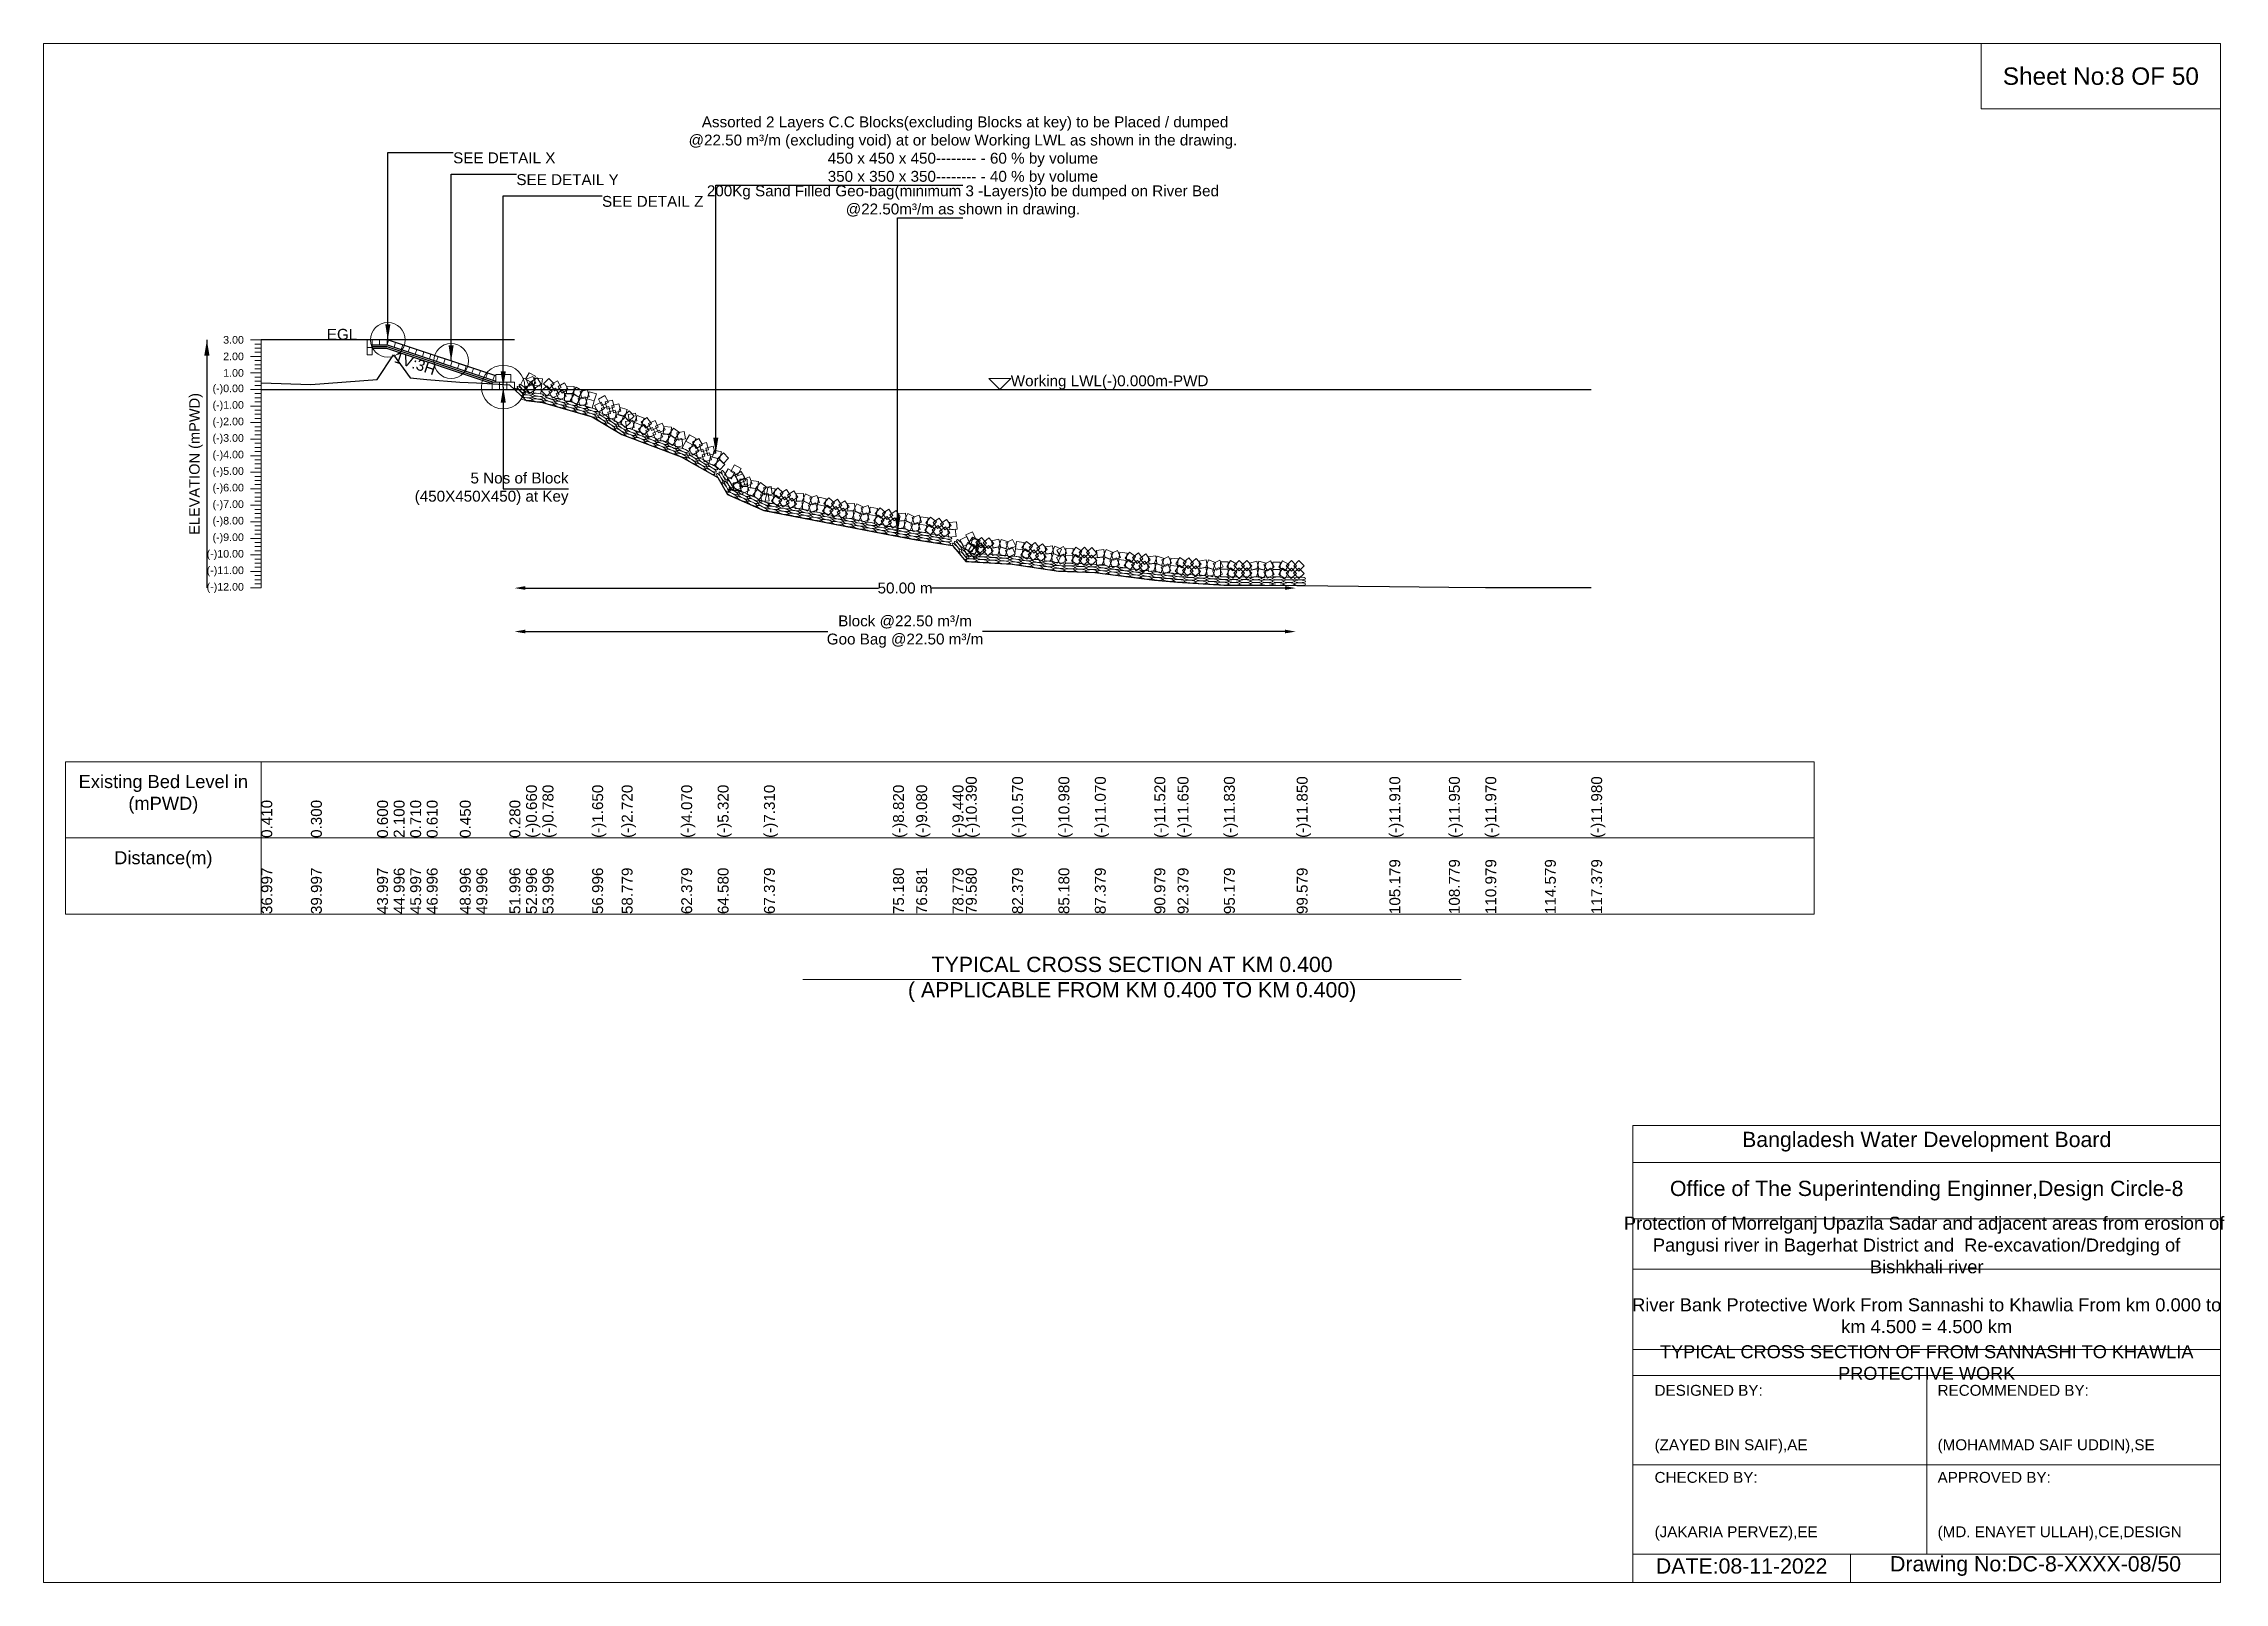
# Model space of a CAD drawing. Header units: inches. Extents: x 89000 to 845017, y -7071 to 0.
# Drawn here: x 205000 to 215017, y -7071 to 0 of the extents above; entities that cross this region are included whole.
import ezdxf

# ---------------------------------------------------------------- set-up
doc = ezdxf.new("R2010")
doc.units = ezdxf.units.IN
doc.header["$LTSCALE"] = 7
doc.header["$MEASUREMENT"] = 0
doc.header["$PDMODE"] = 3
for name, color, linetype, lineweight in [('Cross section Data Border', 7, 'Continuous', 9), ('Cross Section Labels', 7, 'Continuous', 9), ('Existing_Bed_Level for Xsection', 7, 'Continuous', 25), ('Long Section Labels', 7, 'Continuous', 9)]:
    doc.layers.add(name, color=color, linetype=linetype, lineweight=lineweight)
doc.styles.get("Standard").update_dxf_attribs({"font": 'arial.ttf'})
doc.dimstyles.new('Appron Lebeling Style', dxfattribs={"dimtxt": 50, "dimasz": 50, "dimexe": 0.18, "dimexo": 0.0625, "dimgap": 0.09, "dimtad": 0, "dimtih": 1, "dimtoh": 1, "dimdec": 4, "dimzin": 0, "dimdsep": 46, "dimtxsty": 'Standard', "dimcen": 0.09, "dimse1": 1, "dimse2": 1, "dimadec": 0, "dimazin": 0, "dimtfac": 1, "dimtdec": 4, "dimtofl": 0, "dimtmove": 0, "dimatfit": 3, "dimfxl": 1, "dimtolj": 1, "dimtzin": 0, "dimarcsym": 0})
doc.dimstyles.get("Standard").update_dxf_attribs({"dimtxt": 0.18, "dimasz": 0.18, "dimexe": 0.18, "dimexo": 0.0625, "dimgap": 0.09, "dimtad": 0, "dimtih": 1, "dimtoh": 1, "dimdec": 4, "dimzin": 0, "dimdsep": 46, "dimtxsty": 'Standard', "dimcen": 0.09, "dimadec": 0, "dimazin": 0, "dimtfac": 1, "dimtdec": 4, "dimtofl": 0, "dimtmove": 0, "dimatfit": 3, "dimfxl": 1, "dimtolj": 1, "dimtzin": 0, "dimarcsym": 0})

msp = doc.modelspace()

# ---------------------------------------------------------------- texts
at = {"layer": 'Cross section Data Border', "char_height": 60, "width": 800, "attachment_point": 5}
for s, insert in [('Existing Bed Level in (mPWD)', (205550, -3450)), ('Distance(m)', (205550, -3750))]:
    msp.add_mtext(s, dxfattribs=dict(at, insert=insert))
at = {"layer": 'Cross Section Labels'}
for s, insert, char_height, attachment_point in [('Sheet No:8 OF 50', (214450, -150), 80, 5), (' Assorted 2 Layers C.C Blocks(excluding Blocks at key) to be Placed / dumped^J@22.50 m³/m (excluding void) at or below Working LWL as shown in the drawing.^J450 x 450 x 450-------- - 60 % by volume^J350 x 350 x 350-------- - 40 % by volume', (209222.89697, -650), 50, 8), ('SEE DETAIL X', (206881.14003, -500), 50, 1), ('SEE DETAIL Y', (207171.84003, -600), 50, 1), ('SEE DETAIL Z', (207565.14003, -700), 50, 1), ('200Kg Sand Filled Geo-bag(minimum 3 -Layers)to be dumped on River Bed^J@22.50m³/m as shown in drawing.', (209222.89697, -800), 50, 8), ('EGL', (206440.6401, -1361.52), 50, 9), ('Working LWL(-)0.000m-PWD', (209442.54003, -1589.52), 50, 7), ('5 Nos of Block ^J(450X450X450) at Key', (207411.24003, -2045.52), 50, 6), ('TYPICAL CROSS SECTION AT KM 0.400^J( APPLICABLE FROM KM 0.400 TO KM 0.400)', (210000, -4300), 70, 5), ('Bangladesh Water Development Board', (213650, -5046), 70, 5), ('Office of The Superintending Enginner,Design Circle-8', (213650, -5271), 70, 5)]:
    msp.add_mtext(s, dxfattribs=dict(at, insert=insert, char_height=char_height, attachment_point=attachment_point))
at = {"layer": 'Cross Section Labels', "insert": (206714.47338, -1446.01997), "char_height": 50, "attachment_point": 2, "rotation": 341.565051177}
msp.add_mtext('1V:3H', dxfattribs=at)
at = {"layer": 'Cross Section Labels'}
for s, insert, char_height, width, attachment_point in [('Protection of Morrelganj Upazila Sadar and adjacent areas from erosion of  Pangusi river in Bagerhat District and  Re-excavation/Dredging of     Bishkhali river', (213650, -5521), 60, 2800, 5), ('River Bank Protective Work From Sannashi to Khawlia From km 0.000 to km 4.500 = 4.500 km', (213650, -5846), 60, 2700, 5), ('TYPICAL CROSS SECTION OF FROM SANNASHI TO KHAWLIA PROTECTIVE WORK', (213650, -6061), 59.5765532, 2800, 5), ('DESIGNED BY:^J^J^J(ZAYED BIN SAIF),AE', (212400, -6321), 50, 1400, 4), ('RECOMMENDED BY:^J^J^J(MOHAMMAD SAIF UDDIN),SE', (213700, -6321), 50, 1400, 4), ('CHECKED BY:^J^J^J(JAKARIA PERVEZ),EE', (212400, -6721), 50, 1400, 4), ('APPROVED BY:^J^J^J(MD. ENAYET ULLAH),CE,DESIGN', (213700, -6721), 50, 1400, 4), ('DATE:08-11-2022', (212800, -6996), 70, 1400, 5), ('Drawing No:DC-8-XXXX-08/50', (214150, -6996), 70, 2200, 5)]:
    msp.add_mtext(s, dxfattribs=dict(at, insert=insert, char_height=char_height, width=width, attachment_point=attachment_point))
at = {"layer": 'Long Section Labels', "char_height": 35, "attachment_point": 6}
for s, insert in [('3.00', (205920, -1361.52)), ('2.00', (205920, -1437.52)), ('1.00', (205920, -1513.52)), ('(-)0.00', (205920, -1589.52)), ('(-)1.00', (205920, -1665.52)), ('(-)2.00', (205920, -1741.52)), ('(-)3.00', (205920, -1817.52)), ('(-)4.00', (205920, -1893.52)), ('(-)5.00', (205920, -1969.52)), ('(-)6.00', (205920, -2045.52)), ('(-)7.00', (205920, -2121.52)), ('(-)8.00', (205920, -2197.52)), ('(-)9.00', (205920, -2273.52)), ('(-)10.00', (205920, -2349.52)), ('(-)11.00', (205920, -2425.52)), ('(-)12.00', (205920, -2501.52))]:
    msp.add_mtext(s, dxfattribs=dict(at, insert=insert))
at = {"layer": 'Long Section Labels', "rotation": 90}
for s, insert, char_height, attachment_point in [('ELEVATION (mPWD)', (205700, -1931.52), 48, 5), ('(-)10.390', (209236.26697, -3650), 50, 1), ('(-)10.570', (209448.98906, -3650), 50, 1), ('(-)10.980', (209661.85903, -3650), 50, 1), ('(-)11.070', (209828.98906, -3650), 50, 1), ('(-)11.520', (210102.60643, -3650), 50, 1), ('(-)11.650', (210208.98906, -3650), 50, 1), ('(-)11.830', (210421.85168, -3650), 50, 1), ('(-)11.850', (210756.25132, -3650), 50, 1), ('(-)11.910', (211181.84572, -3650), 50, 1), ('(-)11.950', (211455.40248, -3650), 50, 1), ('(-)11.970', (211622.6033, -3650), 50, 1), ('(-)11.970', (211622.6033, -3650), 50, 1), ('(-)11.980', (212108.98906, -3650), 50, 1), ('0.410', (206000, -3650), 50, 1), ('0.300', (206227.97267, -3650), 50, 1), ('0.600', (206531.96665, -3650), 50, 1), ('2.100', (206607.94233, -3650), 50, 1), ('0.710', (206683.96364, -3650), 50, 1), ('0.610', (206759.93932, -3650), 50, 1), ('0.450', (206911.93631, -3650), 50, 1), ('0.280', (207139.90898, -3650), 50, 1), ('(-)0.660', (207215.88466, -3650), 50, 1), ('(-)0.780', (207291.90597, -3650), 50, 1), ('(-)1.650', (207519.87864, -3650), 50, 1), ('(-)2.720', (207655.4139, -3650), 50, 1), ('(-)4.070', (207928.98906, -3650), 50, 1), ('(-)5.320', (208096.28507, -3650), 50, 1), ('(-)7.310', (208308.98906, -3650), 50, 1), ('(-)8.820', (208901.86834, -3650), 50, 1), ('(-)9.080', (209008.36535, -3650), 50, 1), ('(-)9.440', (209175.40759, -3650), 50, 1), ('36.997', (206000, -4000), 50, 1), ('39.997', (206227.97267, -4000), 50, 1), ('43.997', (206531.96665, -4000), 50, 1), ('44.996', (206607.94233, -4000), 50, 1), ('45.997', (206683.96364, -4000), 50, 1), ('46.996', (206759.93932, -4000), 50, 1), ('48.996', (206911.93631, -4000), 50, 1), ('49.996', (206987.91199, -4000), 50, 1), ('51.996', (207139.90898, -4000), 50, 1), ('52.996', (207215.88466, -4000), 50, 1), ('53.996', (207291.90597, -4000), 50, 1), ('56.996', (207519.87864, -4000), 50, 1), ('58.779', (207655.4139, -4000), 50, 1), ('62.379', (207928.98906, -4000), 50, 1), ('64.580', (208096.28507, -4000), 50, 1), ('67.379', (208308.98906, -4000), 50, 1), ('75.180', (208901.86834, -4000), 50, 1), ('76.581', (209008.36535, -4000), 50, 1), ('78.779', (209175.40759, -4000), 50, 1), ('79.580', (209236.26697, -4000), 50, 1), ('82.379', (209448.98906, -4000), 50, 1), ('85.180', (209661.85903, -4000), 50, 1), ('87.379', (209828.98906, -4000), 50, 1), ('90.979', (210102.60643, -4000), 50, 1), ('92.379', (210208.98906, -4000), 50, 1), ('95.179', (210421.85168, -4000), 50, 1), ('99.579', (210756.25132, -4000), 50, 1), ('105.179', (211181.84572, -4000), 50, 1), ('108.779', (211455.40248, -4000), 50, 1), ('110.979', (211622.6033, -4000), 50, 1), ('114.579', (211896.24317, -4000), 50, 1), ('117.379', (212108.98906, -4000), 50, 1)]:
    msp.add_mtext(s, dxfattribs=dict(at, insert=insert, char_height=char_height, attachment_point=attachment_point))

# ---------------------------------------------------------------- blocks, each defined once
blk = doc.blocks.new('*D273')
at = {"layer": 'Cross Section Labels', "color": 0, "lineweight": -2, "transparency": 16777216}
for p, q in [((207213, -2502), (208835, -2502)), ((210702, -2502), (209080, -2502))]:
    blk.add_line(p, q, dxfattribs=at)
at = {"layer": 'Cross Section Labels', "color": 0, "transparency": 16777216}
for points in [[(207213, -2493), (207213, -2510), (207163, -2502)], [(210702, -2493), (210702, -2510), (210752, -2502)]]:
    blk.add_solid(points, dxfattribs=at)
at = {"layer": 'Defpoints', "color": 0, "transparency": 16777216}
for p in [(207163, -1590), (210752, -2490), (210752, -2502)]:
    blk.add_point(p, dxfattribs=at)
at = {"layer": 'Cross Section Labels', "color": 0, "transparency": 16777216, "insert": (208957, -2502), "char_height": 50, "attachment_point": 5}
blk.add_mtext('\\A1;50.00 m', dxfattribs=at)
blk = doc.blocks.new('*D274')
at = {"layer": 'Cross Section Labels', "color": 0, "lineweight": -2, "transparency": 16777216}
for p, q in [((207213, -2702), (208602, -2702)), ((210702, -2702), (209313, -2702))]:
    blk.add_line(p, q, dxfattribs=at)
at = {"layer": 'Cross Section Labels', "color": 0, "transparency": 16777216}
for points in [[(207213, -2693), (207213, -2710), (207163, -2702)], [(210702, -2693), (210702, -2710), (210752, -2702)]]:
    blk.add_solid(points, dxfattribs=at)
at = {"layer": 'Defpoints', "color": 0, "transparency": 16777216}
for p in [(207163, -1590), (210752, -2490), (210752, -2702)]:
    blk.add_point(p, dxfattribs=at)
at = {"layer": 'Cross Section Labels', "color": 0, "transparency": 16777216, "insert": (208957, -2702), "char_height": 50, "attachment_point": 5}
blk.add_mtext('\\A1;Block @22.50 m³/m ^JGoo Bag @22.50 m³/m ', dxfattribs=at)

# ---------------------------------------------------------------- dimensions: what is measured, and where the dimension line sits
at = {"layer": 'Cross Section Labels'}
for base, text, picture, middle in [((210752.1269, -2501.52), '50.00 m', '*D273', (208957.33347, -2501.52)), ((210752.1269, -2701.52), 'Block @22.50 m³/m ^JGoo Bag @22.50 m³/m ', '*D274', (208957.33347, -2701.52))]:
    dim = msp.add_linear_dim(base=base, p1=(207162.54003, -1589.52), p2=(210752.1269, -2490.10125), text=text, dimstyle='Appron Lebeling Style', dxfattribs=at)
    dim.commit()
    dim.dimension.update_dxf_attribs({"geometry": picture, "text_midpoint": middle})

# ---------------------------------------------------------------- linework, layer by layer
at = {"layer": 'Cross section Data Border'}
msp.add_lwpolyline([(205100, -3300), (213132.54201, -3300), (213132.54201, -4000), (205100, -4000)], close=True, dxfattribs=at)
for points in [[(206000, -3300), (206000, -4000)], [(205100, -3650), (213132.54201, -3650)]]:
    msp.add_lwpolyline(points, dxfattribs=at)
at = {"layer": 'Cross Section Labels'}
for points in [[(205000, 0), (215000, 0), (215000, -7071), (205000, -7071)], [(213900, 0), (215000, 0), (215000, -300), (213900, -300)], [(209392.54003, -1589.52), (209442.54003, -1539.52), (209342.54003, -1539.52)]]:
    msp.add_lwpolyline(points, close=True, dxfattribs=at)
for points in [[(208488, -4300), (210000, -4300), (211512, -4300)], [(212300, -7071), (212300, -4971), (215000, -4971)], [(212300, -5141), (215000, -5141)], [(212300, -5401), (215000, -5401)], [(212300, -5631), (215000, -5631)], [(212300, -6001), (215000, -6001)], [(212300, -6121), (215000, -6121)], [(213650, -6121), (213650, -6941)], [(212300, -6531), (215000, -6531)], [(212300, -6941), (215000, -6941)], [(213300, -6941), (213300, -7071)]]:
    msp.add_lwpolyline(points, dxfattribs=at)
for centre, radius in [((206581.14003, -1361.52), 80), ((206871.84003, -1458.42), 80), ((207111.24003, -1578.12), 100)]:
    msp.add_circle(centre, radius, dxfattribs=at)
at = {"layer": 'Existing_Bed_Level for Xsection'}
for points in [[(207162.54003, -1361.52), (206000, -1361.52)], [(207077.04003, -1526.82), (206584.65009, -1362.69002), (206581.14003, -1361.52), (206577.4401, -1361.52), (206509.0401, -1361.52)], [(206509.0401, -1384.32), (206577.4401, -1384.32), (207077.04003, -1550.85331)], [(206509.0401, -1391.92), (206576.20679, -1391.92), (207066.40679, -1555.32)], [(206509.0401, -1399.52), (206574.97348, -1399.52), (207059.94003, -1561.17552)], [(206000, -1558.36), (206227.97267, -1566.72), (206531.96665, -1543.92), (206607.94233, -1429.92), (206683.96364, -1535.56), (206759.93932, -1543.16), (206911.93631, -1555.32), (206987.91199, -1558.36), (207139.90898, -1568.24), (207215.88466, -1639.68), (207291.90597, -1648.8), (207519.87864, -1714.92), (207655.4139, -1796.24), (207928.98906, -1898.84), (208096.28507, -1993.84), (208141.8805, -2071.36), (208308.98906, -2145.08), (208901.86834, -2259.84), (209008.36535, -2279.6), (209175.40759, -2306.96), (209236.26697, -2379.16), (209448.98906, -2392.84), (209661.85903, -2424), (209828.98906, -2430.84), (210102.60643, -2465.04), (210208.98906, -2474.92), (210421.85168, -2488.6), (210756.25132, -2490.12), (211181.84572, -2494.68), (211455.40248, -2497.72), (211622.6033, -2499.24), (211896.24317, -2499.24), (212108.98906, -2500)], [(206000, -1589.52), (212108.98906, -1589.52)]]:
    msp.add_lwpolyline(points, dxfattribs=at)
at = {"layer": 'Long Section Labels'}
for points in [[(206000, -1361.52), (205950, -1361.52)], [(206000, -1380.52), (205970, -1380.52)], [(206000, -1399.52), (205970, -1399.52)], [(206000, -2501.52), (206000, -2425.52), (206000, -2349.52), (206000, -2273.52), (206000, -2197.52), (206000, -2121.52), (206000, -2045.52), (206000, -1969.52), (206000, -1893.52), (206000, -1817.52), (206000, -1741.52), (206000, -1665.52), (206000, -1589.52), (206000, -1513.52), (206000, -1437.52), (206000, -1361.52)], [(206000, -1437.52), (205950, -1437.52)], [(206000, -1418.52), (205970, -1418.52)], [(206000, -1456.52), (205970, -1456.52)], [(206000, -1475.52), (205970, -1475.52)], [(206000, -1494.52), (205970, -1494.52)], [(206000, -1513.52), (205950, -1513.52)], [(206000, -1589.52), (205950, -1589.52)], [(206000, -1532.52), (205970, -1532.52)], [(206000, -1551.52), (205970, -1551.52)], [(206000, -1570.52), (205970, -1570.52)], [(206000, -1665.52), (205950, -1665.52)], [(206000, -1608.52), (205970, -1608.52)], [(206000, -1627.52), (205970, -1627.52)], [(206000, -1646.52), (205970, -1646.52)], [(206000, -1684.52), (205970, -1684.52)], [(206000, -1741.52), (205950, -1741.52)], [(206000, -1703.52), (205970, -1703.52)], [(206000, -1722.52), (205970, -1722.52)], [(206000, -1760.52), (205970, -1760.52)], [(206000, -1779.52), (205970, -1779.52)], [(206000, -1798.52), (205970, -1798.52)], [(206000, -1817.52), (205950, -1817.52)], [(206000, -1893.52), (205950, -1893.52)], [(206000, -1836.52), (205970, -1836.52)], [(206000, -1855.52), (205970, -1855.52)], [(206000, -1874.52), (205970, -1874.52)], [(206000, -1969.52), (205950, -1969.52)], [(206000, -1912.52), (205970, -1912.52)], [(206000, -1931.52), (205970, -1931.52)], [(206000, -1950.52), (205970, -1950.52)], [(206000, -1988.52), (205970, -1988.52)], [(206000, -2045.52), (205950, -2045.52)], [(206000, -2007.52), (205970, -2007.52)], [(206000, -2026.52), (205970, -2026.52)], [(206000, -2064.52), (205970, -2064.52)], [(206000, -2083.52), (205970, -2083.52)], [(206000, -2102.52), (205970, -2102.52)], [(206000, -2121.52), (205950, -2121.52)], [(206000, -2197.52), (205950, -2197.52)], [(206000, -2140.52), (205970, -2140.52)], [(206000, -2159.52), (205970, -2159.52)], [(206000, -2178.52), (205970, -2178.52)], [(206000, -2273.52), (205950, -2273.52)], [(206000, -2216.52), (205970, -2216.52)], [(206000, -2235.52), (205970, -2235.52)], [(206000, -2254.52), (205970, -2254.52)], [(206000, -2292.52), (205970, -2292.52)], [(206000, -2349.52), (205950, -2349.52)], [(206000, -2311.52), (205970, -2311.52)], [(206000, -2330.52), (205970, -2330.52)], [(206000, -2368.52), (205970, -2368.52)], [(206000, -2387.52), (205970, -2387.52)], [(206000, -2425.52), (205950, -2425.52)], [(206000, -2501.52), (205950, -2501.52)], [(206000, -2406.52), (205970, -2406.52)], [(206000, -2444.52), (205970, -2444.52)], [(206000, -2463.52), (205970, -2463.52)], [(206000, -2482.52), (205970, -2482.52)]]:
    msp.add_lwpolyline(points, dxfattribs=at)
for points in [[(206509.0401, -1361.52), (206486.2401, -1361.52), (206486.2401, -1395.72), (206509.0401, -1395.72)], [(206509.0401, -1395.72), (206486.2401, -1395.72), (206486.2401, -1429.92), (206509.0401, -1429.92)], [(206543.2401, -1361.52), (206509.0401, -1361.52), (206509.0401, -1384.32), (206543.2401, -1384.32)], [(206577.4401, -1361.52), (206543.2401, -1361.52), (206543.2401, -1384.32), (206577.4401, -1384.32)], [(206617.09506, -1373.50501), (206584.65009, -1362.69002), (206577.4401, -1384.32), (206609.88507, -1395.13499)], [(206649.54003, -1384.32), (206617.09506, -1373.50501), (206609.88507, -1395.13499), (206642.33004, -1405.94998)], [(206681.985, -1395.13499), (206649.54003, -1384.32), (206642.33004, -1405.94998), (206674.77501, -1416.76497)], [(206714.42997, -1405.94998), (206681.985, -1395.13499), (206674.77501, -1416.76497), (206707.21998, -1427.57996)], [(206746.87494, -1416.76497), (206714.42997, -1405.94998), (206707.21998, -1427.57996), (206739.66494, -1438.39495)], [(206779.31991, -1427.57996), (206746.87494, -1416.76497), (206739.66494, -1438.39495), (206772.10991, -1449.20994)], [(206811.76488, -1438.39495), (206779.31991, -1427.57996), (206772.10991, -1449.20994), (206804.55488, -1460.02493)], [(206844.20984, -1449.20994), (206811.76488, -1438.39495), (206804.55488, -1460.02493), (206836.99985, -1470.83992)], [(206876.65481, -1460.02493), (206844.20984, -1449.20994), (206836.99985, -1470.83992), (206869.44482, -1481.65491)], [(206909.09978, -1470.83992), (206876.65481, -1460.02493), (206869.44482, -1481.65491), (206901.88979, -1492.4699)], [(206941.54475, -1481.65491), (206909.09978, -1470.83992), (206901.88979, -1492.4699), (206934.33476, -1503.28489)], [(206973.98972, -1492.4699), (206941.54475, -1481.65491), (206934.33476, -1503.28489), (206966.77973, -1514.09988)], [(207006.43469, -1503.28489), (206973.98972, -1492.4699), (206966.77973, -1514.09988), (206999.2247, -1524.91486)], [(207038.87966, -1514.09988), (207006.43469, -1503.28489), (206999.2247, -1524.91486), (207031.66966, -1535.72985)], [(207071.32463, -1524.91486), (207038.87966, -1514.09988), (207031.66966, -1535.72985), (207064.11463, -1546.54484)], [(207094.14003, -1555.32), (207059.94003, -1555.32), (207059.94003, -1589.52), (207094.14003, -1589.52)], [(207111.24003, -1521.12), (207077.04003, -1521.12), (207077.04003, -1555.32), (207111.24003, -1555.32)], [(207128.34003, -1555.32), (207094.14003, -1555.32), (207094.14003, -1589.52), (207128.34003, -1589.52)], [(207145.44003, -1521.12), (207111.24003, -1521.12), (207111.24003, -1555.32), (207145.44003, -1555.32)], [(207162.54003, -1555.32), (207128.34003, -1555.32), (207128.34003, -1589.52), (207162.54003, -1589.52)], [(207236.41737, -1553.55983), (207206.28418, -1537.38482), (207190.10917, -1567.51801), (207220.24236, -1583.69302)], [(207243.73768, -1563.23815), (207212.2856, -1576.6697), (207225.71715, -1608.12178), (207257.16923, -1594.69023)], [(207259.84527, -1528.64451), (207229.71208, -1512.4695), (207213.53707, -1542.60269), (207243.67026, -1558.7777)], [(207261.71795, -1589.50925), (207243.72102, -1560.42746), (207214.63923, -1578.4244), (207232.63617, -1607.50618)], [(207247.81132, -1529.28163), (207216.35924, -1542.71318), (207229.79079, -1574.16526), (207261.24287, -1560.73371)], [(207285.14586, -1564.59393), (207267.14892, -1535.51214), (207238.06713, -1553.50907), (207256.06407, -1582.59086)], [(207287.69902, -1574.81217), (207253.74249, -1570.73852), (207249.66885, -1604.69505), (207283.62538, -1608.76869)], [(207291.77266, -1540.85564), (207257.81614, -1536.782), (207253.74249, -1570.73852), (207287.69902, -1574.81217)], [(207335.59179, -1596.77683), (207311.89453, -1572.11756), (207287.23526, -1595.81483), (207310.93252, -1620.4741)], [(207345.11838, -1563.93046), (207321.42112, -1539.27119), (207296.76185, -1562.96846), (207320.45911, -1587.62772)], [(207351.00546, -1582.59921), (207321.03669, -1599.07685), (207337.51433, -1629.04563), (207367.4831, -1612.56798)], [(207360.53205, -1549.75284), (207330.56328, -1566.23048), (207347.04092, -1596.19925), (207377.00969, -1579.72161)], [(207400.33484, -1622.07607), (207383.83334, -1592.12043), (207353.8777, -1608.62194), (207370.3792, -1638.57758)], [(207409.86143, -1589.2297), (207393.35992, -1559.27406), (207363.40428, -1575.77557), (207379.90579, -1605.73121)], [(207436.92263, -1575.27967), (207402.72967, -1574.58582), (207402.03582, -1608.77878), (207436.22878, -1609.47263)], [(207475.80913, -1595.7814), (207446.55118, -1578.07229), (207428.84207, -1607.33023), (207458.10001, -1625.03934)], [(207497.70244, -1590.3989), (207464.48847, -1598.55193), (207472.6415, -1631.76591), (207505.85547, -1623.61288)], [(207539.20482, -1608.9491), (207506.35845, -1599.42251), (207496.83186, -1632.26888), (207529.67823, -1641.79547)], [(207427.39605, -1608.12604), (207393.20308, -1607.43219), (207392.50923, -1641.62515), (207426.70219, -1642.319)], [(207466.28254, -1628.62777), (207437.0246, -1610.91866), (207419.31548, -1640.1766), (207448.57342, -1657.88572)], [(207488.17585, -1623.24527), (207454.96188, -1631.3983), (207463.11491, -1664.61228), (207496.32888, -1656.45925)], [(207529.67823, -1641.79547), (207496.83186, -1632.26888), (207487.30527, -1665.11526), (207520.15164, -1674.64185)], [(207577.13972, -1676.8175), (207560.52222, -1646.92605), (207530.63077, -1663.54355), (207547.24827, -1693.435)], [(207594.73529, -1647.49113), (207578.11779, -1617.59968), (207548.22634, -1634.21718), (207564.84384, -1664.10863)], [(207595.66182, -1667.04418), (207562.4797, -1675.32589), (207570.76141, -1708.50801), (207603.94353, -1700.2263)], [(207613.25739, -1637.71781), (207580.07527, -1645.99952), (207588.35698, -1679.18165), (207621.5391, -1670.89993)], [(207633.27981, -1717.80536), (207624.97167, -1684.62984), (207591.79616, -1692.93798), (207600.10429, -1726.11349)], [(207650.87538, -1688.47899), (207642.56724, -1655.30347), (207609.39173, -1663.61161), (207617.69986, -1696.78712)], [(207663.00548, -1711.22531), (207630.12242, -1701.82611), (207620.72323, -1734.70916), (207653.60628, -1744.10836)], [(207680.60105, -1681.89894), (207647.718, -1672.49974), (207638.3188, -1705.3828), (207671.20185, -1714.78199)], [(207712.96584, -1711.6479), (207689.19775, -1687.05689), (207664.60674, -1710.82498), (207688.37484, -1735.41599)], [(207718.98132, -1698.95102), (207685.24133, -1704.54144), (207690.83175, -1738.28143), (207724.57174, -1732.69101)], [(207695.37027, -1740.97426), (207671.60218, -1716.38326), (207647.01117, -1740.15135), (207670.77926, -1764.74236)], [(207706.97194, -1730.97312), (207673.23195, -1736.56354), (207678.82237, -1770.30353), (207712.56237, -1764.71311)], [(207746.935, -1752.64134), (207714.9129, -1740.63196), (207702.90352, -1772.65406), (207734.92562, -1784.66344)], [(207758.94437, -1720.61924), (207726.92228, -1708.60986), (207714.9129, -1740.63196), (207746.935, -1752.64134)], [(207781.01213, -1776.98477), (207759.26905, -1750.58631), (207732.87059, -1772.32939), (207754.61366, -1798.72785)], [(207793.0215, -1744.96267), (207771.27843, -1718.56421), (207744.87997, -1740.30729), (207766.62304, -1766.70575)], [(207797.46438, -1764.0268), (207766.3238, -1778.16553), (207780.46253, -1809.30612), (207811.60312, -1795.16738)], [(207809.47376, -1732.0047), (207778.33317, -1746.14343), (207792.47191, -1777.28402), (207823.6125, -1763.14528)], [(207843.63198, -1807.15873), (207829.46845, -1776.02941), (207798.33913, -1790.19294), (207812.50266, -1821.32226)], [(207855.64136, -1775.13663), (207841.47783, -1744.00731), (207810.34851, -1758.17084), (207824.51204, -1789.30016)], [(207871.68031, -1795.31797), (207837.64041, -1792.01256), (207834.335, -1826.05245), (207868.3749, -1829.35786)], [(207883.68968, -1763.29587), (207849.64979, -1759.99046), (207846.34438, -1794.03035), (207880.38427, -1797.33576)], [(207908.88596, -1818.73206), (207881.06723, -1798.83839), (207861.17355, -1826.65711), (207888.99228, -1846.55079)], [(207920.89534, -1786.70997), (207893.07661, -1766.81629), (207873.18293, -1794.63501), (207901.00166, -1814.52869)], [(207943.13602, -1783.01666), (207909.39602, -1788.60708), (207914.98645, -1822.34708), (207948.72644, -1816.75665)], [(207997.21003, -1814.34753), (207967.47045, -1797.45974), (207950.58266, -1827.19931), (207980.32224, -1844.08711)], [(207931.12664, -1815.03876), (207897.38665, -1820.62918), (207902.97707, -1854.36917), (207936.71706, -1848.77875)], [(207980.32224, -1844.08711), (207950.58266, -1827.19931), (207933.69487, -1856.93889), (207963.43445, -1873.82668)], [(208010.15497, -1873.47863), (207992.82598, -1843.99396), (207963.3413, -1861.32295), (207980.6703, -1890.80762)], [(208027.04276, -1843.73905), (208009.71377, -1814.25438), (207980.22909, -1831.58337), (207997.55809, -1861.06805)], [(208028.43756, -1863.26428), (207995.46341, -1872.33874), (208004.53787, -1905.31288), (208037.51202, -1896.23842)], [(208045.32535, -1833.5247), (208012.3512, -1842.59916), (208021.42566, -1875.5733), (208054.39981, -1866.49885)], [(208067.2611, -1913.10947), (208058.16039, -1880.14256), (208025.19348, -1889.24327), (208034.2942, -1922.21018)], [(208084.14889, -1883.36989), (208075.04818, -1850.40298), (208042.08127, -1859.5037), (208051.18199, -1892.4706)], [(208096.82056, -1905.81902), (208063.72173, -1897.21047), (208055.11318, -1930.30931), (208088.21202, -1938.91785)], [(208113.70835, -1876.07944), (208080.60952, -1867.47089), (208072.00097, -1900.56973), (208105.09981, -1909.17827)], [(208146.77671, -1905.04431), (208122.42618, -1881.02991), (208098.41177, -1905.38043), (208122.7623, -1929.39484)], [(208129.88892, -1934.78389), (208105.53839, -1910.76948), (208081.52398, -1935.12001), (208105.87451, -1959.13442)], [(208174.49547, -1970.56241), (208144.75027, -1953.68451), (208127.87237, -1983.4297), (208157.61757, -2000.3076)], [(208191.93157, -2012.54502), (208174.59277, -1983.06611), (208145.11386, -2000.40491), (208162.45266, -2029.88382)], [(208203.97438, -1953.22361), (208174.22918, -1936.34571), (208157.35128, -1966.0909), (208187.09648, -1982.9688)], [(208221.41048, -1995.20622), (208204.07168, -1965.72731), (208174.59277, -1983.06611), (208191.93157, -2012.54502)], [(208211.76905, -1977.32555), (208179.87764, -1989.6778), (208192.22989, -2021.56921), (208224.1213, -2009.21696)], [(208232.58821, -2035.566), (208232.29135, -2001.36729), (208198.09264, -2001.66415), (208198.3895, -2035.86286)], [(208255.41956, -2023.00315), (208243.04192, -1991.12159), (208211.16036, -2003.49923), (208223.538, -2035.3808)], [(208197.96524, -2008.61604), (208166.07383, -2020.96829), (208178.42608, -2052.8597), (208210.31749, -2040.50745)], [(208203.1093, -2052.9048), (208202.81244, -2018.70609), (208168.61373, -2019.00295), (208168.91059, -2053.20166)], [(208241.61575, -2054.29364), (208229.23811, -2022.41208), (208197.35655, -2034.78973), (208209.73419, -2066.67129)], [(208270.28971, -2044.06053), (208236.49168, -2038.83243), (208231.26357, -2072.63046), (208265.06161, -2077.85856)], [(208284.09352, -2012.77004), (208250.29549, -2007.54194), (208245.06738, -2041.33997), (208278.86542, -2046.56807)], [(208306.10947, -2069.54434), (208279.46217, -2048.10696), (208258.02479, -2074.75427), (208284.67209, -2096.19165)], [(208319.91328, -2038.25385), (208293.26598, -2016.81647), (208271.8286, -2043.46378), (208298.4759, -2064.90116)], [(208328.52364, -2067.11666), (208294.52117, -2070.7871), (208298.1916, -2104.78957), (208332.19407, -2101.11913)], [(208342.32745, -2035.82617), (208308.32498, -2039.49661), (208311.99542, -2073.49908), (208345.99788, -2069.82864)], [(208353.71345, -2079.4228), (208320.13667, -2072.92355), (208313.63742, -2106.50032), (208347.2142, -2112.99957)], [(208360.2127, -2045.84602), (208326.63592, -2039.34677), (208320.13667, -2072.92355), (208353.71345, -2079.4228)], [(208391.37399, -2097.74046), (208365.53186, -2075.33903), (208343.13043, -2101.18116), (208368.97256, -2123.58259)], [(208397.87324, -2064.16369), (208372.03111, -2041.76225), (208349.62968, -2067.60439), (208375.47181, -2090.00582)], [(208405.4341, -2082.21953), (208377.08845, -2101.35494), (208396.22387, -2129.70059), (208424.56952, -2110.56518)], [(208411.93335, -2048.64275), (208383.5877, -2067.77817), (208402.72312, -2096.12382), (208431.06877, -2076.9884)], [(208458.14995, -2117.04552), (208438.99197, -2088.71512), (208410.66157, -2107.8731), (208429.81955, -2136.2035)], [(208464.6492, -2083.46875), (208445.49122, -2055.13834), (208417.16082, -2074.29633), (208436.3188, -2102.62673)], [(208483.83001, -2100.69172), (208449.71569, -2103.11108), (208452.13505, -2137.2254), (208486.24937, -2134.80604)], [(208490.32926, -2067.11495), (208456.21494, -2069.53431), (208458.6343, -2103.64862), (208492.74862, -2101.22927)], [(208524.42021, -2117.57117), (208493.67267, -2102.5969), (208478.6984, -2133.34444), (208509.44594, -2148.31871)], [(208530.91946, -2083.9944), (208500.17192, -2069.02013), (208485.19765, -2099.76767), (208515.94519, -2114.74194)], [(208552.23239, -2076.64271), (208519.89775, -2087.78322), (208531.03827, -2120.11786), (208563.37291, -2108.97735)], [(208595.25012, -2091.34077), (208561.67334, -2084.84152), (208555.17409, -2118.4183), (208588.75087, -2124.91755)], [(208632.91066, -2109.65844), (208607.06853, -2087.257), (208584.6671, -2113.09914), (208610.50923, -2135.50057)], [(208646.97077, -2094.1375), (208618.62512, -2113.27292), (208637.76054, -2141.61857), (208666.10619, -2122.48315)], [(208699.68662, -2128.9635), (208680.52864, -2100.63309), (208652.19823, -2119.79108), (208671.35622, -2148.12148)], [(208545.73314, -2110.21948), (208513.3985, -2121.36), (208524.53902, -2153.69464), (208556.87366, -2142.55412)], [(208588.75087, -2124.91755), (208555.17409, -2118.4183), (208548.67484, -2151.99507), (208582.25162, -2158.49432)], [(208626.41141, -2143.23521), (208600.56928, -2120.83378), (208578.16785, -2146.67591), (208604.00998, -2169.07734)], [(208640.47152, -2127.71428), (208612.12587, -2146.84969), (208631.26129, -2175.19534), (208659.60694, -2156.05993)], [(208693.18737, -2162.54027), (208674.02939, -2134.20987), (208645.69898, -2153.36785), (208664.85697, -2181.69825)], [(208718.86743, -2146.18647), (208684.75311, -2148.60583), (208687.17247, -2182.72015), (208721.28679, -2180.30079)], [(208725.36668, -2112.6097), (208691.25236, -2115.02906), (208693.67172, -2149.14337), (208727.78604, -2146.72401)], [(208759.45763, -2163.06592), (208728.71009, -2148.09165), (208713.73582, -2178.83919), (208744.48336, -2193.81346)], [(208765.95688, -2129.48915), (208735.20934, -2114.51488), (208720.23507, -2145.26242), (208750.98261, -2160.23669)], [(208780.77056, -2155.71423), (208748.43592, -2166.85474), (208759.57643, -2199.18939), (208791.91107, -2188.04887)], [(208787.26981, -2122.13746), (208754.93517, -2133.27797), (208766.07568, -2165.61261), (208798.41032, -2154.4721)], [(208823.78828, -2170.4123), (208790.21151, -2163.91305), (208783.71226, -2197.48982), (208817.28903, -2203.98907)], [(208830.28753, -2136.83552), (208796.71076, -2130.33627), (208790.21151, -2163.91305), (208823.78828, -2170.4123)], [(208861.44883, -2188.72996), (208835.6067, -2166.32853), (208813.20526, -2192.17066), (208839.0474, -2214.57209)], [(208867.94808, -2155.15319), (208842.10595, -2132.75175), (208819.70451, -2158.59388), (208845.54665, -2180.99532)], [(208875.50894, -2173.20903), (208847.16329, -2192.34444), (208866.2987, -2220.69009), (208894.64435, -2201.55468)], [(208882.00819, -2139.63225), (208853.66254, -2158.76767), (208872.79795, -2187.11332), (208901.1436, -2167.9779)], [(208928.22479, -2208.03502), (208909.0668, -2179.70462), (208880.7364, -2198.8626), (208899.89438, -2227.193)], [(208934.72404, -2174.45824), (208915.56605, -2146.12784), (208887.23565, -2165.28582), (208906.39363, -2193.61623)], [(208953.37571, -2191.28047), (208919.28114, -2193.96382), (208921.96448, -2228.05839), (208956.05905, -2225.37504)], [(208959.61486, -2157.6544), (208925.52029, -2160.33775), (208928.20364, -2194.43232), (208962.29821, -2191.74897)], [(208994.09534, -2207.84523), (208963.23282, -2193.10941), (208948.497, -2223.97194), (208979.35952, -2238.70776)], [(209000.3345, -2174.21916), (208969.47197, -2159.48334), (208954.73615, -2190.34586), (208985.59868, -2205.08168)], [(209015.35073, -2200.32879), (208983.10329, -2211.71925), (208994.49376, -2243.96669), (209026.7412, -2232.57623)], [(209021.58989, -2166.70271), (208989.34245, -2178.09318), (209000.73291, -2210.34062), (209032.98035, -2198.95015)], [(209062.62772, -2179.89978), (209028.87744, -2174.37179), (209023.34945, -2208.12207), (209057.09973, -2213.65006)], [(209100.80098, -2197.12346), (209074.32341, -2175.4768), (209052.67674, -2201.95437), (209079.15432, -2223.60103)], [(209114.40752, -2181.20341), (209086.62565, -2201.14852), (209106.57076, -2228.9304), (209134.35264, -2208.98528)], [(209168.10603, -2214.49427), (209148.1388, -2186.72829), (209120.37282, -2206.69552), (209140.34005, -2234.4615)], [(209193.30366, -2197.40651), (209159.27333, -2200.80892), (209162.67574, -2234.83925), (209196.70608, -2231.43684)], [(209057.09973, -2213.65006), (209023.34945, -2208.12207), (209017.82146, -2241.87235), (209051.57174, -2247.40034)], [(209095.273, -2230.87374), (209068.79542, -2209.22707), (209047.14876, -2235.70465), (209073.62633, -2257.35131)], [(209108.87954, -2214.95369), (209081.09766, -2234.8988), (209101.04277, -2262.68068), (209128.82465, -2242.73556)], [(209162.57804, -2248.24455), (209142.61081, -2220.47857), (209114.84483, -2240.4458), (209134.81206, -2268.21178)], [(209187.77567, -2231.15679), (209153.74534, -2234.5592), (209157.14775, -2268.58953), (209191.17809, -2265.18712)], [(209255.08099, -2296.05402), (209240.5642, -2265.08787), (209209.59805, -2279.60466), (209224.11484, -2310.57082)], [(209276.282, -2303.7225), (209244.12534, -2292.07825), (209232.48108, -2324.23491), (209264.63775, -2335.87917)], [(209281.23036, -2274.012), (209266.71356, -2243.04585), (209235.74741, -2257.56264), (209250.2642, -2288.5288)], [(209293.73647, -2320.59445), (209265.26553, -2301.64596), (209246.31704, -2330.1169), (209274.78798, -2349.06539)], [(209295.93132, -2286.46495), (209267.46037, -2267.51646), (209248.51188, -2295.9874), (209276.98282, -2314.9359)], [(209302.43137, -2281.68048), (209270.2747, -2270.03622), (209258.63044, -2302.19289), (209290.78711, -2313.83715)], [(209326.66862, -2320.13972), (209304.6266, -2293.99036), (209278.47724, -2316.03238), (209300.51926, -2342.18174)], [(209305.71785, -2303.41794), (209280.02367, -2325.98892), (209302.59466, -2351.6831), (209328.28883, -2329.11212)], [(209307.91269, -2269.28844), (209282.21852, -2291.85942), (209304.7895, -2317.5536), (209330.48368, -2294.98262)], [(209364.61441, -2297.15824), (209342.02297, -2271.48205), (209316.34678, -2294.07348), (209338.93822, -2319.74968)], [(209388.01672, -2277.68405), (209354.48343, -2284.40408), (209361.20347, -2317.93737), (209394.73675, -2311.21733)], [(209430.4177, -2289.28736), (209398.0214, -2278.32744), (209387.06148, -2310.72374), (209419.45778, -2321.68366)], [(209450.62804, -2279.29584), (209419.96454, -2294.44144), (209435.11014, -2325.10495), (209465.77365, -2309.95935)], [(209503.47029, -2292.513), (209469.63091, -2287.55958), (209464.67748, -2321.39896), (209498.51686, -2326.35238)], [(209541.93084, -2309.08523), (209515.0891, -2287.89182), (209493.89569, -2314.73357), (209520.73743, -2335.92698)], [(209555.26477, -2292.93617), (209527.82599, -2313.3507), (209548.24052, -2340.78948), (209575.6793, -2320.37495)], [(209609.52147, -2325.30932), (209589.0851, -2297.8868), (209561.66258, -2318.32318), (209582.09895, -2345.7457)], [(209300.51926, -2342.18174), (209278.47724, -2316.03238), (209252.32787, -2338.0744), (209274.36989, -2364.22377)], [(209362.41957, -2331.28774), (209339.82813, -2305.61155), (209314.15194, -2328.20298), (209336.74337, -2353.87918)], [(209385.82187, -2311.81354), (209352.28859, -2318.53358), (209359.00863, -2352.06686), (209392.54191, -2345.34683)], [(209428.22286, -2323.41686), (209395.82656, -2312.45694), (209384.86664, -2344.85324), (209417.26294, -2355.81316)], [(209448.4332, -2313.42534), (209417.76969, -2328.57094), (209432.91529, -2359.23445), (209463.5788, -2344.08884)], [(209498.51686, -2326.35238), (209464.67748, -2321.39896), (209459.72406, -2355.23834), (209493.56344, -2360.19176)], [(209536.97742, -2342.92461), (209510.13568, -2321.7312), (209488.94226, -2348.57295), (209515.78401, -2369.76636)], [(209550.31135, -2326.77555), (209522.87256, -2347.19008), (209543.2871, -2374.62886), (209570.72588, -2354.21433)], [(209604.56805, -2359.1487), (209584.13167, -2331.72618), (209556.70915, -2352.16256), (209577.14553, -2379.58507)], [(209629.47154, -2341.63504), (209595.50397, -2345.61549), (209599.48442, -2379.58306), (209633.45199, -2375.60261)], [(209634.42496, -2307.79566), (209600.45739, -2311.77611), (209604.43784, -2345.74368), (209638.40542, -2341.76323)], [(209670.79275, -2356.63629), (209639.39118, -2343.08708), (209625.84197, -2374.48865), (209657.24354, -2388.03787)], [(209675.74618, -2322.79692), (209644.3446, -2309.2477), (209630.79539, -2340.64927), (209662.19696, -2354.19849)], [(209683.69296, -2345.61198), (209653.39091, -2361.4684), (209669.24733, -2391.77045), (209699.54938, -2375.91403)], [(209685.09147, -2311.44059), (209654.78942, -2327.297), (209670.64583, -2357.59905), (209700.94788, -2341.74264)], [(209728.42649, -2353.70328), (209694.25509, -2352.30477), (209692.85659, -2386.47617), (209727.02798, -2387.87467)], [(209729.82499, -2319.53188), (209695.6536, -2318.13338), (209694.25509, -2352.30477), (209728.42649, -2353.70328)], [(209768.4052, -2366.1755), (209739.5002, -2347.89596), (209721.22067, -2376.80096), (209750.12566, -2395.08049)], [(209769.8037, -2332.0041), (209740.89871, -2313.72457), (209722.61917, -2342.62956), (209751.52417, -2360.9091)], [(209779.98284, -2348.7243), (209754.8219, -2371.88822), (209777.98581, -2397.04916), (209803.14676, -2373.88525)], [(209781.38135, -2314.55291), (209756.2204, -2337.71683), (209779.38432, -2362.87777), (209804.54526, -2339.71385)], [(209837.31894, -2375.26451), (209814.13499, -2350.12202), (209788.9925, -2373.30597), (209812.17645, -2398.44846)], [(209838.71744, -2341.09312), (209815.5335, -2315.95063), (209790.39101, -2339.13457), (209813.57495, -2364.27706)], [(209866.45223, -2358.11939), (209832.57573, -2362.81227), (209837.26861, -2396.68876), (209871.1451, -2391.99589)], [(209870.69395, -2324.18346), (209836.81746, -2328.87633), (209841.51033, -2362.75283), (209875.38682, -2358.05995)], [(209908.07935, -2372.24962), (209876.40017, -2359.36281), (209863.51336, -2391.04198), (209895.19253, -2403.92879)], [(209912.32107, -2338.31368), (209880.6419, -2325.42687), (209867.75508, -2357.10605), (209899.43426, -2369.99286)], [(209928.85356, -2363.4906), (209897.33536, -2376.76625), (209910.61102, -2408.28445), (209942.12922, -2395.00879)], [(209933.09528, -2329.55466), (209901.57708, -2342.83032), (209914.85274, -2374.34852), (209946.37094, -2361.07286)], [(209972.75706, -2375.28214), (209938.82112, -2371.04042), (209934.5794, -2404.97635), (209968.51533, -2409.21808)], [(209976.99878, -2341.3462), (209943.06284, -2337.10448), (209938.82112, -2371.04042), (209972.75706, -2375.28214)], [(210011.55714, -2391.04307), (209984.27626, -2370.41799), (209963.65119, -2397.69887), (209990.93206, -2418.32395)], [(210015.79886, -2357.10713), (209988.51799, -2336.48206), (209967.89291, -2363.76293), (209995.17379, -2384.38801)], [(210024.549, -2374.61756), (209997.54496, -2395.60379), (210018.53119, -2422.60783), (210045.53523, -2401.6216)], [(210028.79073, -2340.68162), (210001.78669, -2361.66785), (210022.77292, -2388.67189), (210049.77696, -2367.68566)], [(210079.47356, -2405.84421), (210058.46583, -2378.85689), (210031.47851, -2399.86462), (210052.48624, -2426.85194)], [(210083.71528, -2371.90828), (210062.70756, -2344.92096), (210035.72024, -2365.92868), (210056.72796, -2392.916)], [(210104.00378, -2387.81145), (210070.12729, -2392.50433), (210074.82016, -2426.38082), (210108.69666, -2421.68795)], [(210108.24551, -2353.87552), (210074.36901, -2358.56839), (210079.06188, -2392.44489), (210112.93838, -2387.75201)], [(210143.60679, -2400.60807), (210111.53461, -2388.7331), (210099.65963, -2420.80528), (210131.73182, -2432.68025)], [(210146.76942, -2366.55462), (210114.69723, -2354.67964), (210102.82226, -2386.75182), (210134.89444, -2398.6268)], [(210164.09257, -2391.19418), (210133.01156, -2405.46339), (210147.28076, -2436.54441), (210178.36178, -2422.2752)], [(210167.2552, -2357.14073), (210136.17418, -2371.40994), (210150.44339, -2402.49096), (210181.52441, -2388.22175)], [(210208.34816, -2401.5865), (210174.29471, -2398.42388), (210171.13209, -2432.47734), (210205.18554, -2435.63996)], [(210211.51079, -2367.53305), (210177.45733, -2364.37043), (210174.29471, -2398.42388), (210208.34816, -2401.5865)], [(210245.94158, -2415.03362), (210217.46984, -2396.08633), (210198.52255, -2424.55807), (210226.99429, -2443.50536)], [(210248.13498, -2380.90403), (210219.66324, -2361.95674), (210200.71595, -2390.42848), (210229.18769, -2409.37577)], [(210257.92223, -2397.8566), (210232.22901, -2420.42867), (210254.80108, -2446.12189), (210280.4943, -2423.54982)], [(210260.11563, -2363.72701), (210234.42241, -2386.29908), (210256.99448, -2411.9923), (210282.6877, -2389.42023)], [(210314.62513, -2425.72401), (210292.03261, -2400.04877), (210266.35737, -2422.64129), (210288.94989, -2448.31653)], [(210316.81853, -2391.59441), (210294.22601, -2365.91917), (210268.55077, -2388.5117), (210291.14329, -2414.18694)], [(210340.22001, -2372.11923), (210306.68701, -2378.84068), (210313.40847, -2412.37368), (210346.94147, -2405.65223)], [(210382.62149, -2383.72075), (210350.22472, -2372.7622), (210339.26618, -2405.15896), (210371.66294, -2416.11751)], [(210402.83141, -2373.72837), (210372.16854, -2388.87527), (210387.31544, -2419.53814), (210417.97831, -2404.39124)], [(210441.0172, -2381.52601), (210406.81756, -2381.37056), (210406.6621, -2415.5702), (210440.86175, -2415.72566)], [(210481.42286, -2392.53676), (210451.8725, -2375.32), (210434.65575, -2404.87035), (210464.2061, -2422.08711)], [(210492.3585, -2374.67626), (210468.05619, -2398.73946), (210492.1194, -2423.04177), (210516.4217, -2398.97856)], [(210550.62144, -2399.11476), (210526.53889, -2374.83162), (210502.25575, -2398.91417), (210526.3383, -2423.19731)], [(210572.82065, -2378.27951), (210539.74784, -2386.98751), (210548.45584, -2420.06032), (210581.52865, -2411.35232)], [(210615.83818, -2387.33338), (210582.84589, -2378.32508), (210573.8376, -2411.31736), (210606.82988, -2420.32566)], [(210635.41665, -2376.1543), (210605.71101, -2393.10171), (210622.65842, -2422.80735), (210652.36406, -2405.85994)], [(210680.41473, -2382.61418), (210646.21508, -2382.45873), (210646.05963, -2416.65837), (210680.25928, -2416.81383)], [(210720.82038, -2393.62493), (210691.27003, -2376.40818), (210674.05327, -2405.95853), (210703.60362, -2423.17529)], [(210731.75603, -2375.76443), (210707.45372, -2399.82763), (210731.51692, -2424.12994), (210755.81923, -2400.06673)], [(210790.57298, -2400.41294), (210766.64068, -2375.98171), (210742.20945, -2399.91401), (210766.14175, -2424.34524)], [(210338.02661, -2406.24882), (210304.49361, -2412.97027), (210311.21507, -2446.50327), (210344.74807, -2439.78182)], [(210380.42809, -2417.85034), (210348.03132, -2406.89179), (210337.07278, -2439.28855), (210369.46954, -2450.2471)], [(210400.63801, -2407.85796), (210369.97514, -2423.00486), (210385.12204, -2453.66773), (210415.78491, -2438.52083)], [(210440.86175, -2415.72566), (210406.6621, -2415.5702), (210406.50665, -2449.76985), (210440.7063, -2449.9253)], [(210481.2674, -2426.73641), (210451.71705, -2409.51965), (210434.50029, -2439.07), (210464.05064, -2456.28676)], [(210492.20305, -2408.8759), (210467.90074, -2432.93911), (210491.96394, -2457.24142), (210516.26625, -2433.17821)], [(210550.46599, -2433.31441), (210526.38343, -2409.03127), (210502.1003, -2433.11382), (210526.18285, -2457.39696)], [(210572.66519, -2412.47916), (210539.59238, -2421.18716), (210548.30038, -2454.25997), (210581.37319, -2445.55197)], [(210615.68272, -2421.53302), (210582.69044, -2412.52473), (210573.68215, -2445.51701), (210606.67443, -2454.52531)], [(210635.2612, -2410.35394), (210605.55555, -2427.30136), (210622.50297, -2457.007), (210652.20861, -2440.05959)], [(210680.25928, -2416.81383), (210646.05963, -2416.65837), (210645.90418, -2450.85802), (210680.10382, -2451.01347)], [(210720.66493, -2427.82458), (210691.11458, -2410.60782), (210673.89782, -2440.15817), (210703.44817, -2457.37493)], [(210731.60057, -2409.96407), (210707.29826, -2434.02728), (210731.36147, -2458.32959), (210755.66378, -2434.26638)], [(210790.20657, -2434.61098), (210766.27427, -2410.17975), (210741.84304, -2434.11205), (210765.77534, -2458.54328)]]:
    msp.add_lwpolyline(points, close=True, dxfattribs=at)
for centre, major_axis in [((207185.39157, -1602.14001), (18.42627, -17.32624)), ((207194.24211, -1592.72755), (18.42627, -17.32624)), ((207203.09265, -1583.3151), (18.42627, -17.32624)), ((207222.36803, -1607.92619), (25.11274, -3.01268)), ((207219.29016, -1633.58223), (25.11274, -3.01268)), ((207220.82909, -1620.75421), (25.11274, -3.01268)), ((207269.51563, -1639.60759), (25.11274, -3.01268)), ((207271.05457, -1626.77957), (25.11274, -3.01268)), ((207272.5935, -1613.95155), (25.11274, -3.01268)), ((207319.88624, -1650.18903), (24.29172, -7.04544)), ((207323.48517, -1637.7804), (24.29172, -7.04544)), ((207327.08411, -1625.37177), (24.29172, -7.04544)), ((207368.46967, -1664.27991), (24.29172, -7.04544)), ((207372.06861, -1651.87128), (24.29172, -7.04544)), ((207375.66754, -1639.46265), (24.29172, -7.04544)), ((207417.0531, -1678.3708), (24.29172, -7.04544)), ((207420.65204, -1665.96217), (24.29172, -7.04544)), ((207424.25097, -1653.55354), (24.29172, -7.04544)), ((207465.63654, -1692.46168), (24.29172, -7.04544)), ((207469.23547, -1680.05305), (24.29172, -7.04544)), ((207472.8344, -1667.64442), (24.29172, -7.04544)), ((207514.21997, -1706.55257), (24.29172, -7.04544)), ((207517.8189, -1694.14394), (24.29172, -7.04544)), ((207521.41784, -1681.73531), (24.29172, -7.04544)), ((207573.21475, -1709.25341), (21.68848, -13.0129)), ((207559.92032, -1731.41111), (21.68848, -13.0129)), ((207566.56754, -1720.33226), (21.68848, -13.0129)), ((207603.29728, -1757.43691), (21.68848, -13.0129)), ((207609.9445, -1746.35806), (21.68848, -13.0129)), ((207616.59171, -1735.27921), (21.68848, -13.0129)), ((207646.67424, -1783.46272), (21.68848, -13.0129)), ((207653.32145, -1772.38387), (21.68848, -13.0129)), ((207659.96867, -1761.30501), (21.68848, -13.0129)), ((207691.87443, -1803.01458), (23.68212, -8.8816)), ((207696.41131, -1790.91734), (23.68212, -8.8816)), ((207700.94819, -1778.82011), (23.68212, -8.8816)), ((207743.77555, -1808.68055), (23.68212, -8.8816)), ((207748.31243, -1796.58331), (23.68212, -8.8816)), ((207795.67667, -1814.34651), (23.68212, -8.8816)), ((207739.23868, -1820.77779), (23.68212, -8.8816)), ((207786.60292, -1838.54099), (23.68212, -8.8816)), ((207791.1398, -1826.44375), (23.68212, -8.8816)), ((207833.96716, -1856.30419), (23.68212, -8.8816)), ((207838.50404, -1844.20696), (23.68212, -8.8816)), ((207843.04092, -1832.10972), (23.68212, -8.8816)), ((207881.33141, -1874.0674), (23.68212, -8.8816)), ((207885.86828, -1861.97016), (23.68212, -8.8816)), ((207890.40516, -1849.87292), (23.68212, -8.8816)), ((207928.69565, -1891.8306), (23.68212, -8.8816)), ((207933.23253, -1879.73336), (23.68212, -8.8816)), ((207937.7694, -1867.63613), (23.68212, -8.8816)), ((207973.78788, -1916.85038), (21.99407, -12.48946)), ((207980.16771, -1905.61542), (21.99407, -12.48946)), ((207986.54754, -1894.38047), (21.99407, -12.48946)), ((208017.77602, -1941.8293), (21.99407, -12.48946)), ((208024.15585, -1930.59434), (21.99407, -12.48946)), ((208030.53568, -1919.35939), (21.99407, -12.48946)), ((208061.76416, -1966.80821), (21.99407, -12.48946)), ((208068.14399, -1955.57326), (21.99407, -12.48946)), ((208074.52382, -1944.33831), (21.99407, -12.48946)), ((208105.51311, -1996.78719), (12.823, -21.80129)), ((208116.64959, -1990.23697), (12.823, -21.80129)), ((208127.78607, -1983.68676), (12.823, -21.80129)), ((208131.15912, -2040.38977), (12.823, -21.80129)), ((208142.2956, -2033.83956), (12.823, -21.80129)), ((208161.37291, -2072.89841), (23.14106, -10.20869)), ((208153.43208, -2027.28934), (12.823, -21.80129)), ((208166.58769, -2061.07756), (23.14106, -10.20869)), ((208171.80246, -2049.25671), (23.14106, -10.20869)), ((208207.65503, -2093.31578), (23.14106, -10.20869)), ((208212.8698, -2081.49493), (23.14106, -10.20869)), ((208218.08457, -2069.67408), (23.14106, -10.20869)), ((208253.93714, -2113.73315), (23.14106, -10.20869)), ((208259.15191, -2101.9123), (23.14106, -10.20869)), ((208264.36668, -2090.09145), (23.14106, -10.20869)), ((208310.6488, -2110.50882), (23.14106, -10.20869)), ((208300.21925, -2134.15052), (23.14106, -10.20869)), ((208305.43402, -2122.32967), (23.14106, -10.20869)), ((208347.67199, -2145.98771), (24.83189, -4.80656)), ((208350.12726, -2133.30315), (24.83189, -4.80656)), ((208352.58253, -2120.61859), (24.83189, -4.80656)), ((208397.33577, -2155.60082), (24.83189, -4.80656)), ((208399.79104, -2142.91626), (24.83189, -4.80656)), ((208402.24631, -2130.23171), (24.83189, -4.80656)), ((208446.99955, -2165.21394), (24.83189, -4.80656)), ((208449.45482, -2152.52938), (24.83189, -4.80656)), ((208451.91009, -2139.84482), (24.83189, -4.80656)), ((208496.66333, -2174.82705), (24.83189, -4.80656)), ((208499.1186, -2162.14249), (24.83189, -4.80656)), ((208501.57387, -2149.45793), (24.83189, -4.80656)), ((208546.32711, -2184.44016), (24.83189, -4.80656)), ((208548.78238, -2171.7556), (24.83189, -4.80656)), ((208551.23765, -2159.07104), (24.83189, -4.80656)), ((208595.99089, -2194.05327), (24.83189, -4.80656)), ((208598.44616, -2181.36872), (24.83189, -4.80656)), ((208600.90143, -2168.68416), (24.83189, -4.80656)), ((208645.65467, -2203.66639), (24.83189, -4.80656)), ((208648.10994, -2190.98183), (24.83189, -4.80656)), ((208650.56521, -2178.29727), (24.83189, -4.80656)), ((208697.77372, -2200.59494), (24.83189, -4.80656)), ((208700.22899, -2187.91038), (24.83189, -4.80656)), ((208747.4375, -2210.20805), (24.83189, -4.80656)), ((208749.89277, -2197.5235), (24.83189, -4.80656)), ((208799.55655, -2207.13661), (24.83189, -4.80656)), ((208695.31845, -2213.2795), (24.83189, -4.80656)), ((208744.98222, -2222.89261), (24.83189, -4.80656)), ((208794.646, -2232.50573), (24.83189, -4.80656)), ((208797.10128, -2219.82117), (24.83189, -4.80656)), ((208844.30978, -2242.11884), (24.83189, -4.80656)), ((208846.76506, -2229.43428), (24.83189, -4.80656)), ((208849.22033, -2216.74972), (24.83189, -4.80656)), ((208893.97356, -2251.73195), (24.83189, -4.80656)), ((208896.42884, -2239.04739), (24.83189, -4.80656)), ((208898.88411, -2226.36283), (24.83189, -4.80656)), ((208943.64774, -2261.02171), (24.86835, -4.6142)), ((208946.00475, -2248.31852), (24.86835, -4.6142)), ((208948.36177, -2235.61534), (24.86835, -4.6142)), ((208993.38444, -2270.25011), (24.86835, -4.6142)), ((208995.74146, -2257.54692), (24.86835, -4.6142)), ((208998.09847, -2244.84374), (24.86835, -4.6142)), ((209043.11084, -2278.74492), (24.96021, -4.08825)), ((209045.19919, -2265.99481), (24.96021, -4.08825)), ((209047.28754, -2253.24471), (24.96021, -4.08825)), ((209093.03125, -2286.92143), (24.96021, -4.08825)), ((209095.1196, -2274.17132), (24.96021, -4.08825)), ((209097.20795, -2261.42121), (24.96021, -4.08825)), ((209142.95166, -2295.09793), (24.96021, -4.08825)), ((209145.04001, -2282.34783), (24.96021, -4.08825)), ((209147.12837, -2269.59772), (24.96021, -4.08825)), ((209191.07088, -2315.51879), (16.3013, -19.33891)), ((209200.94953, -2307.1918), (16.3013, -19.33891)), ((209210.82818, -2298.86482), (16.3013, -19.33891)), ((209223.67348, -2354.1966), (16.3013, -19.33891)), ((209233.55213, -2345.86962), (16.3013, -19.33891)), ((209243.43078, -2337.54263), (16.3013, -19.33891)), ((209260.01536, -2374.2139), (25.24066, -1.62321)), ((209260.84452, -2361.32053), (25.24066, -1.62321)), ((209261.67368, -2348.42716), (25.24066, -1.62321)), ((209310.49668, -2377.46031), (25.24066, -1.62321)), ((209311.32584, -2364.56695), (25.24066, -1.62321)), ((209312.155, -2351.67358), (25.24066, -1.62321)), ((209360.978, -2380.70673), (25.24066, -1.62321)), ((209361.80716, -2367.81336), (25.24066, -1.62321)), ((209362.63632, -2354.92), (25.24066, -1.62321)), ((209411.45932, -2383.95315), (25.24066, -1.62321)), ((209412.28848, -2371.05978), (25.24066, -1.62321)), ((209413.11765, -2358.16641), (25.24066, -1.62321)), ((209462.35513, -2388.26769), (25.0261, -3.66333)), ((209464.22643, -2375.48392), (25.0261, -3.66333)), ((209466.09772, -2362.70016), (25.0261, -3.66333)), ((209512.40734, -2395.59435), (25.0261, -3.66333)), ((209514.27863, -2382.81059), (25.0261, -3.66333)), ((209516.14992, -2370.02682), (25.0261, -3.66333)), ((209562.45954, -2402.92102), (25.0261, -3.66333)), ((209564.33083, -2390.13725), (25.0261, -3.66333)), ((209566.20212, -2377.35348), (25.0261, -3.66333)), ((209612.51174, -2410.24768), (25.0261, -3.66333)), ((209614.38303, -2397.46391), (25.0261, -3.66333)), ((209616.25433, -2384.68015), (25.0261, -3.66333)), ((209664.43524, -2404.79058), (25.0261, -3.66333)), ((209666.30653, -2392.00681), (25.0261, -3.66333)), ((209712.96181, -2406.69522), (25.27164, -1.03427)), ((209713.49013, -2393.78603), (25.27164, -1.03427)), ((209763.5051, -2408.76377), (25.27164, -1.03427)), ((209764.03342, -2395.85457), (25.27164, -1.03427)), ((209814.04838, -2410.83231), (25.27164, -1.03427)), ((209814.57671, -2397.92312), (25.27164, -1.03427)), ((209867.5654, -2403.1104), (25.09751, -3.13699)), ((209917.76042, -2409.38438), (25.09751, -3.13699)), ((209662.56394, -2417.57434), (25.0261, -3.66333)), ((209712.43348, -2419.60441), (25.27164, -1.03427)), ((209762.97677, -2421.67296), (25.27164, -1.03427)), ((209813.52006, -2423.7415), (25.27164, -1.03427)), ((209864.36054, -2428.75089), (25.09751, -3.13699)), ((209865.96297, -2415.93065), (25.09751, -3.13699)), ((209914.55556, -2435.02487), (25.09751, -3.13699)), ((209916.15799, -2422.20462), (25.09751, -3.13699)), ((209964.75058, -2441.29885), (25.09751, -3.13699)), ((209966.35301, -2428.4786), (25.09751, -3.13699)), ((209967.95544, -2415.65836), (25.09751, -3.13699)), ((210014.9456, -2447.57283), (25.09751, -3.13699)), ((210016.54803, -2434.75258), (25.09751, -3.13699)), ((210018.15046, -2421.93234), (25.09751, -3.13699)), ((210065.14063, -2453.84681), (25.09751, -3.13699)), ((210066.74305, -2441.02656), (25.09751, -3.13699)), ((210068.34548, -2428.20632), (25.09751, -3.13699)), ((210115.17312, -2459.7193), (25.18442, -2.33894)), ((210116.36789, -2446.85466), (25.18442, -2.33894)), ((210117.56266, -2433.99002), (25.18442, -2.33894)), ((210165.54197, -2464.39717), (25.18442, -2.33894)), ((210166.73674, -2451.53253), (25.18442, -2.33894)), ((210167.9315, -2438.66789), (25.18442, -2.33894)), ((210215.74188, -2468.88066), (25.24073, -1.62214)), ((210216.57049, -2455.98725), (25.24073, -1.62214)), ((210217.39911, -2443.09385), (25.24073, -1.62214)), ((210266.22333, -2472.12494), (25.24073, -1.62214)), ((210267.05195, -2459.23154), (25.24073, -1.62214)), ((210267.88057, -2446.33813), (25.24073, -1.62214)), ((210316.70479, -2475.36922), (25.24073, -1.62214)), ((210317.53341, -2462.47582), (25.24073, -1.62214)), ((210318.36203, -2449.58242), (25.24073, -1.62214)), ((210367.18625, -2478.6135), (25.24073, -1.62214)), ((210368.01487, -2465.7201), (25.24073, -1.62214)), ((210368.84348, -2452.8267), (25.24073, -1.62214)), ((210417.66771, -2481.85778), (25.24073, -1.62214)), ((210418.49632, -2468.96438), (25.24073, -1.62214)), ((210419.32494, -2456.07098), (25.24073, -1.62214)), ((210467.8584, -2482.34905), (25.29254, -0.11497)), ((210467.91713, -2469.42919), (25.29254, -0.11497)), ((210467.97585, -2456.50932), (25.29254, -0.11497)), ((210518.44348, -2482.57899), (25.29254, -0.11497)), ((210518.5022, -2469.65912), (25.29254, -0.11497)), ((210518.56093, -2456.73925), (25.29254, -0.11497)), ((210569.02855, -2482.80892), (25.29254, -0.11497)), ((210569.08728, -2469.88905), (25.29254, -0.11497)), ((210569.14601, -2456.96919), (25.29254, -0.11497)), ((210619.61363, -2483.03885), (25.29254, -0.11497)), ((210619.67236, -2470.11899), (25.29254, -0.11497)), ((210619.73108, -2457.19912), (25.29254, -0.11497)), ((210670.19871, -2483.26878), (25.29254, -0.11497)), ((210670.25744, -2470.34892), (25.29254, -0.11497)), ((210670.31616, -2457.42905), (25.29254, -0.11497)), ((210720.78379, -2483.49872), (25.29254, -0.11497)), ((210720.84251, -2470.57885), (25.29254, -0.11497)), ((210720.90124, -2457.65898), (25.29254, -0.11497)), ((210771.408, -2483.82202), (25.29135, -0.27098)), ((210771.54642, -2470.90277), (25.29135, -0.27098)), ((210771.68485, -2457.98351), (25.29135, -0.27098))]:
    msp.add_ellipse(centre, major_axis=major_axis, ratio=0.255, dxfattribs=at)

msp.set_redraw_order([(e.dxf.handle, doc.entitydb.next_handle()) for e in msp.query("TEXT MTEXT ATTDEF DIMENSION ARC_DIMENSION")])  # texts and dimensions are drawn at this point

# ---------------------------------------------------------------- leaders
at = {"layer": 'Cross Section Labels', "annotation_type": 0, "has_hookline": 1}
for points, hookline_direction, text_width in [([(206581.14003, -1361.52), (206581.14003, -500), (206881.05003, -500)], 0, 466.13233), ([(206871.84003, -1458.42), (206871.84003, -600), (207171.75003, -600)], 0, 466.03001), ([(207111.24003, -1578.12), (207111.24003, -700), (207565.05003, -700)], 0, 460.91405), ([(208087.68696, -1882.03396), (208087.68696, -650), (209222.80697, -650)], 0, 2510.77763), ([(208922.89697, -2250.87951), (208922.89697, -800), (209222.80697, -800)], 0, 2345.7367), ([(207111.24003, -1578.12), (207111.24003, -2045.52), (207411.33003, -2045.52)], 1, 701.90996)]:
    msp.add_leader(points, dimstyle='Standard', override={"dimasz": 72}, dxfattribs=dict(at, hookline_direction=hookline_direction, text_width=text_width))
at = {"layer": 'Long Section Labels'}
msp.add_leader([(205750, -1361.52), (205750, -2501.52)], dimstyle='Standard', override={"dimasz": 72}, dxfattribs=at)

doc.saveas('drawing.dxf')
